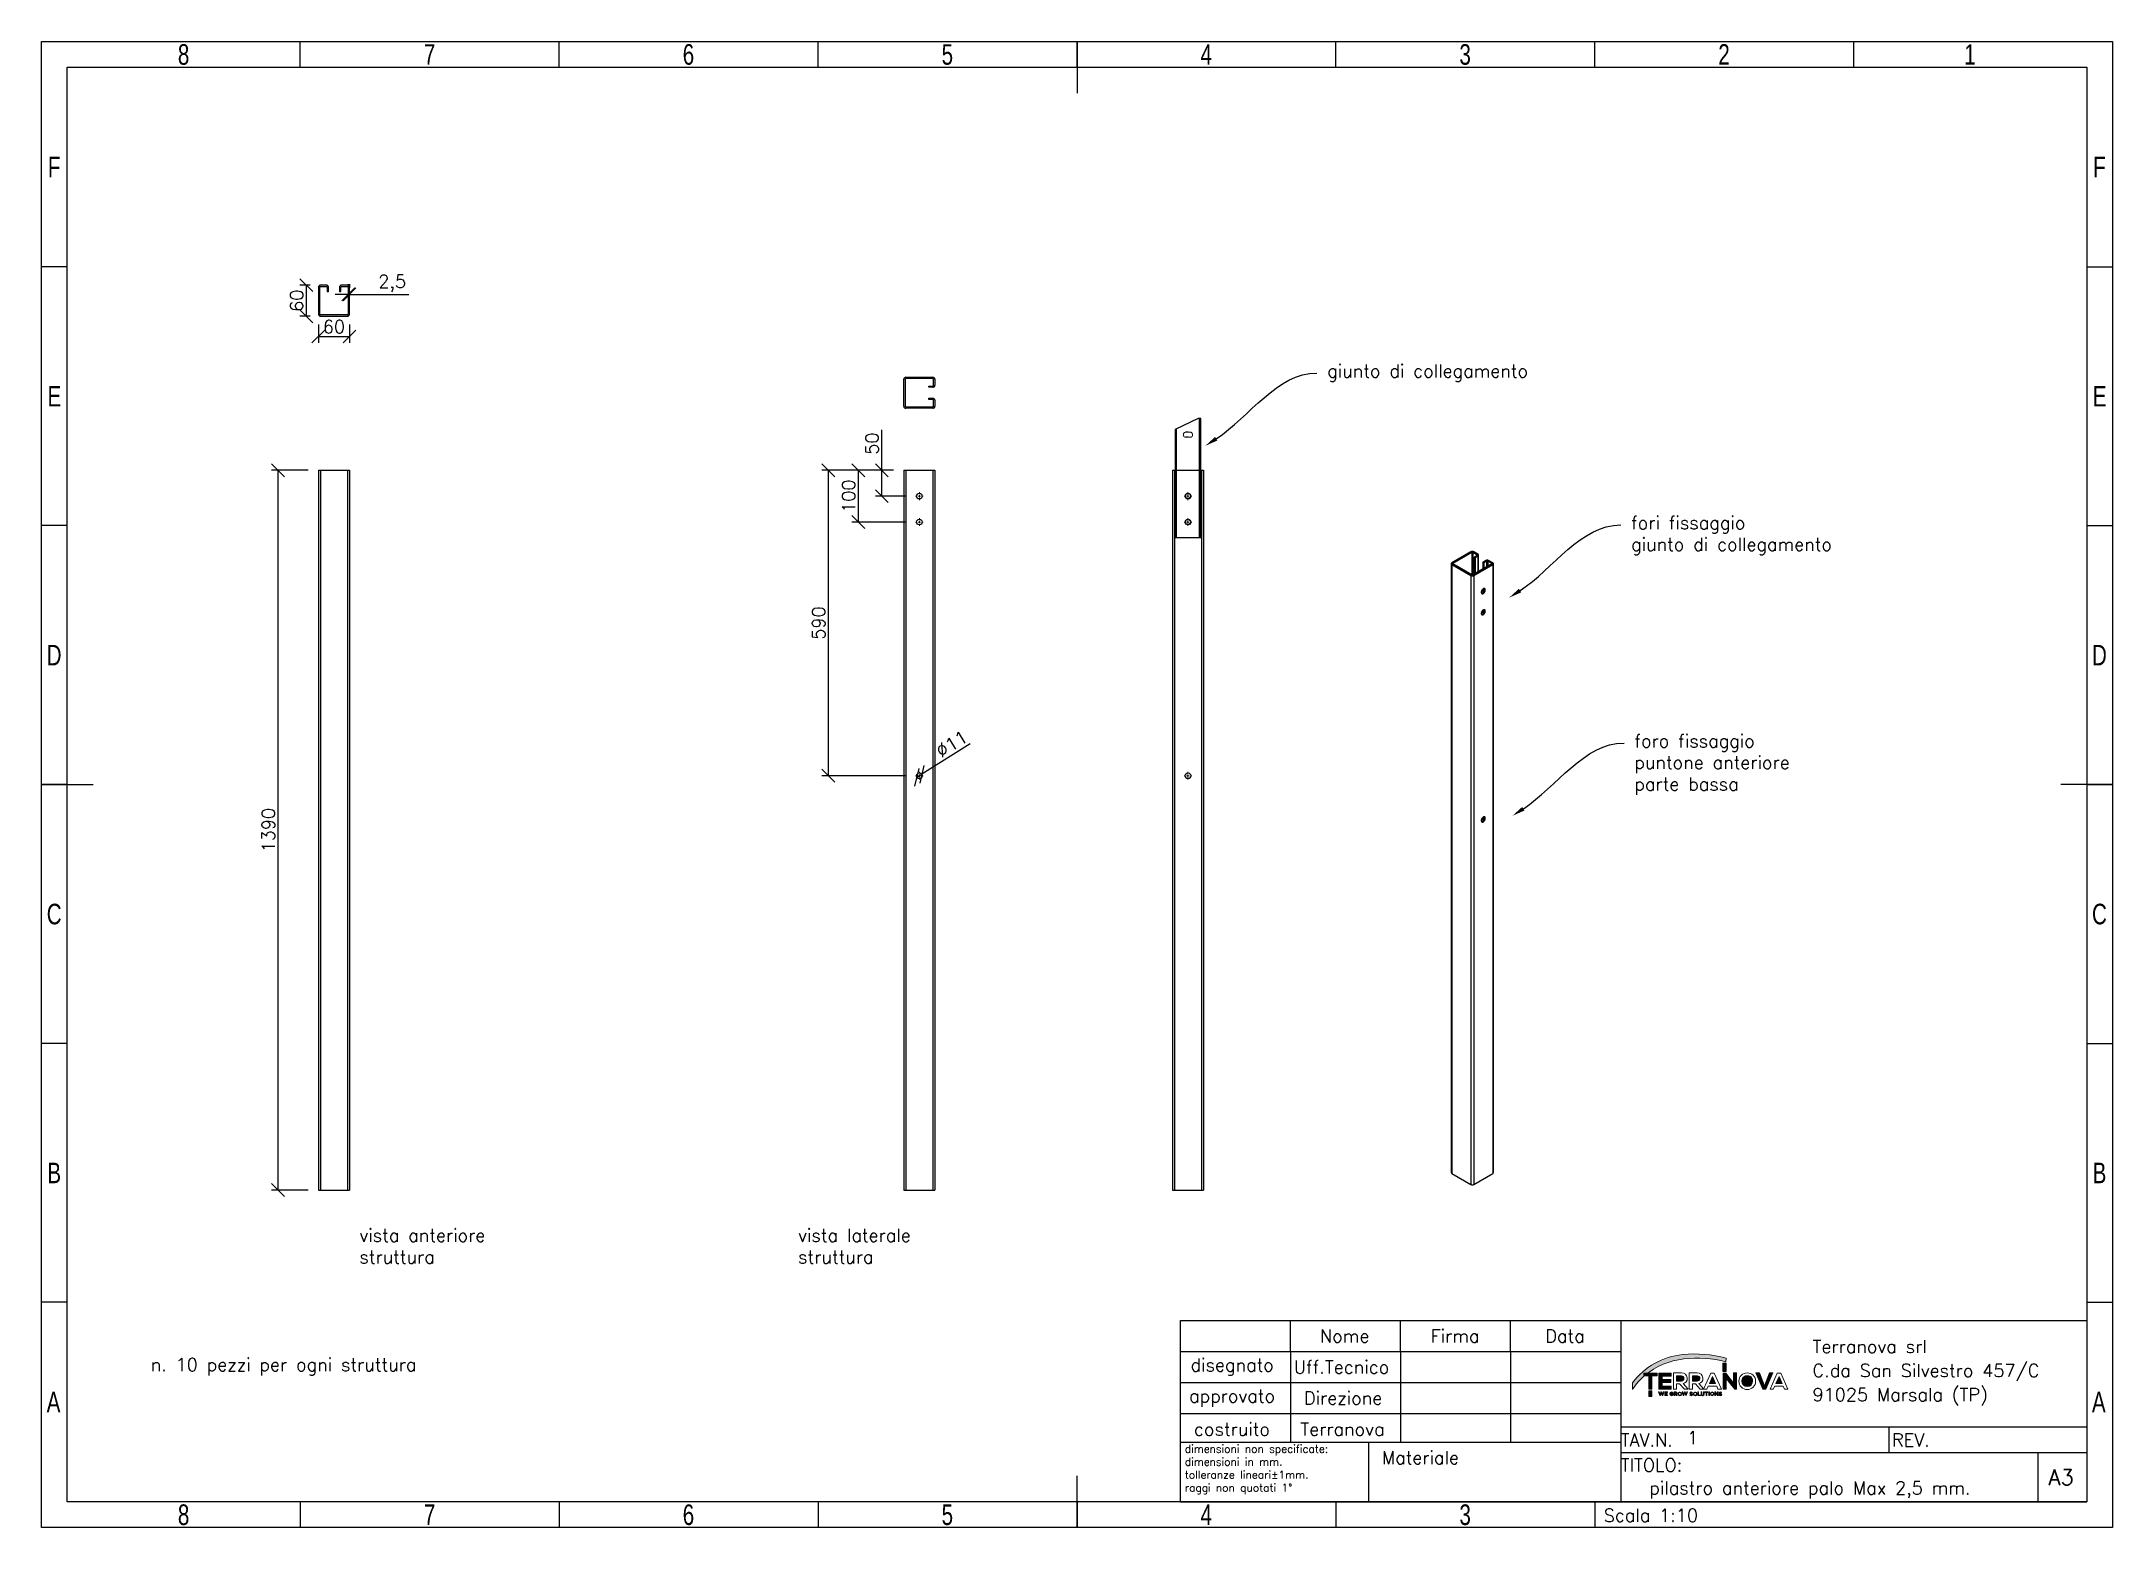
# Model space of a CAD drawing. Header units: millimetres. Extents: x -116399 to 112199, y -90759 to -31335.
# Drawn here: x 18740 to 22740, y -41103 to -38233 of the extents above; entities that cross this region are included whole.
import ezdxf
from ezdxf import colors
from ezdxf.entities.mleader import LeaderData, LeaderLine
from ezdxf.math import Vec2, Vec3

# ---------------------------------------------------------------- set-up
doc = ezdxf.new("R2010")
doc.units = ezdxf.units.MM
doc.linetypes.add('HIDDEN', pattern=[1.905, 1.27, -0.635])
doc.layers.add('Livello 1', color=7, linetype='Continuous', lineweight=0)
doc.styles.add('Annotative', font='simplex.shx', dxfattribs={"height": 2.5})
doc.styles.add('Michele', font='simplex.shx', dxfattribs={"height": 2.5})
doc.styles.add('SLDTEXTSTYLE0', font='TXT', dxfattribs={"width": 0.75})
doc.dimstyles.new('Annotative', dxfattribs={"dimscale": 0, "dimtxt": 2.5, "dimasz": 2.5, "dimexe": 1.25, "dimexo": 2, "dimtad": 1, "dimtxsty": 'Annotative', "dimblk": 'OBLIQUE', "dimcen": 2.5, "dimazin": 3, "dimtfac": 1, "dimtmove": 0, "dimatfit": 3, "dimfxl": 1})

msp = doc.modelspace()

# ---------------------------------------------------------------- texts
at = {"char_height": 25, "attachment_point": 1, "style": 'Annotative'}
for s, insert, width in [('vista anteriore struttura', (19353.606, -40526.158), 301.19236), ('vista laterale struttura', (20200.885, -40526.158), 301.19236), ('n. 10 pezzi per ogni struttura', (18950.579, -40775.756), 1120.89047), ('1', (21917.973, -40917.115), 731.85637), ('pilastro anteriore palo Max 2,5 mm.', (21844.748, -41013.889), 731.85637)]:
    msp.add_mtext(s, dxfattribs=dict(at, insert=insert, width=width))

# ---------------------------------------------------------------- blocks, each defined once
blk = doc.blocks.new('1_10 TERRANOVA oriz A3')
at = {"layer": 'Livello 1'}
h = blk.add_hatch(color=40, dxfattribs=at)
edge = h.paths.add_edge_path()
edge.add_spline(control_points=[(3253.5, -2542.7), (3226.2, -2535.3), (3197.7, -2533), (3169.6, -2536), (3131.2, -2539.8), (3096.2, -2559.4), (3073.1, -2590.2), (3073.1, -2590.2), (3073.1, -2603.3), (3073.1, -2603.3), (3073.1, -2603.3), (3073.7, -2602.3), (3073.7, -2602.3), (3079.9, -2592.4), (3087.6, -2583.6), (3096.5, -2576.2), (3117.9, -2558.2), (3144.3, -2547.1), (3172.1, -2544.4), (3199.3, -2541.3), (3226.8, -2543.1), (3253.3, -2549.8), (3253.3, -2549.8), (3253.5, -2542.7), (3253.5, -2542.7)], knot_values=[0, 0, 0, 0, 1, 1, 1, 2, 2, 2, 3, 3, 3, 4, 4, 4, 5, 5, 5, 6, 6, 6, 7, 7, 7, 8, 8, 8, 8], degree=3, periodic=0)
h = blk.add_hatch(color=74, dxfattribs=at)
h.dxf.hatch_style = 2
h.paths.add_polyline_path([(3247.6, -2552.4), (3253.5, -2552.4), (3253.5, -2568.3), (3247.6, -2568.3)])
h = blk.add_hatch(color=252, dxfattribs=at)
edge = h.paths.add_edge_path()
edge.add_spline(control_points=[(3104.5, -2576.9), (3104.5, -2576.9), (3094.4, -2576.9), (3094.4, -2576.9), (3094.4, -2576.9), (3094.4, -2571.5), (3094.4, -2571.5), (3094.4, -2571.5), (3120.4, -2571.5), (3120.4, -2571.5), (3120.4, -2571.5), (3120.4, -2576.9), (3120.4, -2576.9), (3120.4, -2576.9), (3110.4, -2576.9), (3110.4, -2576.9), (3110.4, -2576.9), (3110.4, -2603), (3110.4, -2603), (3110.4, -2603), (3104.5, -2603), (3104.5, -2603), (3104.5, -2603), (3104.5, -2576.9), (3104.5, -2576.9)], knot_values=[0, 0, 0, 0, 1, 1, 1, 2, 2, 2, 3, 3, 3, 4, 4, 4, 5, 5, 5, 6, 6, 6, 7, 7, 7, 8, 8, 8, 8], degree=3, periodic=0)
h = blk.add_hatch(color=252, dxfattribs=at)
edge = h.paths.add_edge_path()
edge.add_spline(control_points=[(3147.5, -2603), (3147.5, -2603), (3123.9, -2603), (3123.9, -2603), (3123.9, -2603), (3123.9, -2571.5), (3123.9, -2571.5), (3123.9, -2571.5), (3147.5, -2571.5), (3147.5, -2571.5), (3147.5, -2571.5), (3147.5, -2577.3), (3147.5, -2577.3), (3147.5, -2577.3), (3129.9, -2577.3), (3129.9, -2577.3), (3129.9, -2577.3), (3129.9, -2584.3), (3129.9, -2584.3), (3129.9, -2584.3), (3146.9, -2584.3), (3146.9, -2584.3), (3146.9, -2584.3), (3146.9, -2589.9), (3146.9, -2589.9), (3146.9, -2589.9), (3129.9, -2589.9), (3129.9, -2589.9), (3129.9, -2589.9), (3129.9, -2596.9), (3129.9, -2596.9), (3129.9, -2596.9), (3147.5, -2596.9), (3147.5, -2596.9), (3147.5, -2596.9), (3147.5, -2603), (3147.5, -2603)], knot_values=[0, 0, 0, 0, 1, 1, 1, 2, 2, 2, 3, 3, 3, 4, 4, 4, 5, 5, 5, 6, 6, 6, 7, 7, 7, 8, 8, 8, 9, 9, 9, 10, 10, 10, 11, 11, 11, 12, 12, 12, 12], degree=3, periodic=0)
h = blk.add_hatch(color=252, dxfattribs=at)
edge = h.paths.add_edge_path()
edge.add_spline(control_points=[(3158.1, -2577), (3158.1, -2577), (3158.1, -2587.1), (3158.1, -2587.1), (3158.1, -2587.1), (3167.2, -2587.1), (3167.2, -2587.1), (3169.9, -2587.1), (3172.2, -2584.9), (3172.2, -2582.1), (3172.2, -2579.3), (3169.9, -2577), (3167.2, -2577), (3167.2, -2577), (3158.1, -2577), (3158.1, -2577)], knot_values=[0, 0, 0, 0, 1, 1, 1, 2, 2, 2, 3, 3, 3, 4, 4, 4, 5, 5, 5, 5], degree=3, periodic=0)
edge = h.paths.add_edge_path(flags=0)
h = blk.add_hatch(color=252, dxfattribs=at)
edge = h.paths.add_edge_path()
edge.add_spline(control_points=[(3188.5, -2577), (3188.5, -2577), (3188.5, -2587.1), (3188.5, -2587.1), (3188.5, -2587.1), (3197.5, -2587.1), (3197.5, -2587.1), (3200.2, -2587.4), (3202.6, -2585.5), (3202.9, -2582.8), (3203, -2582.5), (3203, -2582.3), (3203, -2582.1), (3203, -2579.3), (3200.8, -2577.1), (3198.1, -2577), (3197.9, -2577), (3197.7, -2577), (3197.5, -2577), (3197.5, -2577), (3188.5, -2577), (3188.5, -2577)], knot_values=[0, 0, 0, 0, 1, 1, 1, 2, 2, 2, 3, 3, 3, 4, 4, 4, 5, 5, 5, 6, 6, 6, 7, 7, 7, 7], degree=3, periodic=0)
edge = h.paths.add_edge_path(flags=0)
h = blk.add_hatch(color=252, dxfattribs=at)
edge = h.paths.add_edge_path()
edge.add_spline(control_points=[(3227.2, -2578.1), (3227.2, -2578.1), (3221.3, -2591.5), (3221.3, -2591.5), (3221.3, -2591.5), (3233, -2591.5), (3233, -2591.5), (3233, -2591.5), (3227.2, -2578.1), (3227.2, -2578.1)], knot_values=[0, 0, 0, 0, 1, 1, 1, 2, 2, 2, 3, 3, 3, 3], degree=3, periodic=0)
edge = h.paths.add_edge_path(flags=0)
h = blk.add_hatch(color=252, dxfattribs=at)
edge = h.paths.add_edge_path()
edge.add_spline(control_points=[(3267.8, -2571.3), (3267.8, -2571.3), (3273.8, -2571.3), (3273.8, -2571.3), (3273.8, -2571.3), (3273.8, -2603), (3273.8, -2603), (3273.8, -2603), (3270.3, -2603), (3270.3, -2603), (3270.3, -2603), (3253.7, -2581.9), (3253.7, -2581.9), (3253.7, -2581.9), (3253.7, -2603), (3253.7, -2603), (3253.7, -2603), (3247.8, -2603), (3247.8, -2603), (3247.8, -2603), (3247.8, -2571.5), (3247.8, -2571.5), (3247.8, -2571.5), (3253.4, -2571.5), (3253.4, -2571.5), (3253.4, -2571.5), (3268, -2591), (3268, -2591), (3268, -2591), (3267.8, -2571.3), (3267.8, -2571.3)], knot_values=[0, 0, 0, 0, 1, 1, 1, 2, 2, 2, 3, 3, 3, 4, 4, 4, 5, 5, 5, 6, 6, 6, 7, 7, 7, 8, 8, 8, 9, 9, 9, 10, 10, 10, 10], degree=3, periodic=0)
h = blk.add_hatch(color=252, dxfattribs=at)
edge = h.paths.add_edge_path()
edge.add_spline(control_points=[(3284.1, -2587.4), (3284.1, -2593.1), (3288.8, -2597.7), (3294.5, -2597.7), (3300.2, -2597.7), (3304.8, -2593.1), (3304.8, -2587.4), (3305.3, -2581.7), (3301, -2576.7), (3295.3, -2576.2), (3289.6, -2575.7), (3284.6, -2580), (3284.1, -2585.7), (3284.1, -2586.3), (3284.1, -2586.8), (3284.1, -2587.4)], knot_values=[0, 0, 0, 0, 1, 1, 1, 2, 2, 2, 3, 3, 3, 4, 4, 4, 5, 5, 5, 5], degree=3, periodic=0)
edge = h.paths.add_edge_path(flags=0)
h = blk.add_hatch(color=252, dxfattribs=at)
edge = h.paths.add_edge_path()
edge.add_spline(control_points=[(3330.6, -2603), (3330.6, -2603), (3324.5, -2603), (3324.5, -2603), (3324.5, -2603), (3311.3, -2571.3), (3311.3, -2571.3), (3311.3, -2571.3), (3318, -2571.3), (3318, -2571.3), (3318, -2571.3), (3327.5, -2596), (3327.5, -2596), (3327.5, -2596), (3337.1, -2571.3), (3337.1, -2571.3), (3337.1, -2571.3), (3343.7, -2571.3), (3343.7, -2571.3), (3343.7, -2571.3), (3330.6, -2603), (3330.6, -2603)], knot_values=[0, 0, 0, 0, 1, 1, 1, 2, 2, 2, 3, 3, 3, 4, 4, 4, 5, 5, 5, 6, 6, 6, 7, 7, 7, 7], degree=3, periodic=0)
h = blk.add_hatch(color=252, dxfattribs=at)
edge = h.paths.add_edge_path()
edge.add_spline(control_points=[(3355.8, -2578.1), (3355.8, -2578.1), (3349.9, -2591.5), (3349.9, -2591.5), (3349.9, -2591.5), (3361.6, -2591.5), (3361.6, -2591.5), (3361.6, -2591.5), (3355.8, -2578.1), (3355.8, -2578.1)], knot_values=[0, 0, 0, 0, 1, 1, 1, 2, 2, 2, 3, 3, 3, 3], degree=3, periodic=0)
edge = h.paths.add_edge_path(flags=0)
h = blk.add_hatch(color=94, dxfattribs=at)
h.dxf.hatch_style = 2
h.paths.add_polyline_path([(3104.5, -2606.2), (3110.4, -2606.2), (3110.4, -2617.1), (3104.5, -2617.1)])
h = blk.add_hatch(color=74, dxfattribs=at)
h.dxf.hatch_style = 2
h.paths.add_polyline_path([(3104.5, -2606.2), (3110.4, -2606.2), (3110.4, -2617.1), (3104.5, -2617.1)])
at = {"color": 7, "linetype": 'Continuous'}
for p, q in [((0, -2870), (0, 0)), ((0, 0), (4000, 0)), ((500, -50), (500, 0)), ((1000, -50), (1000, 0)), ((1500, -50), (1500, 0)), ((2000, 0), (2000, -100)), ((2000, -50), (2000, 0)), ((2500, -50), (2500, 0)), ((3000, -50), (3000, 0)), ((3500, -50), (3500, 0)), ((4000, 0), (4000, -2870)), ((50, -2820), (50, -50)), ((50, -50), (3950, -50)), ((3950, -50), (3950, -2820)), ((50, -435), (0, -435)), ((3950, -435), (4000, -435)), ((50, -935), (0, -935)), ((3950, -935), (4000, -935)), ((0, -1435), (100, -1435)), ((50, -1435), (0, -1435)), ((4000, -1435), (3900, -1435)), ((3950, -1435), (4000, -1435)), ((50, -1935), (0, -1935)), ((3950, -1935), (4000, -1935)), ((50, -2435), (0, -2435)), ((3950, -2435), (4000, -2435)), ((2000, -2870), (2000, -2770)), ((3950, -2820), (50, -2820)), ((500, -2820), (500, -2870)), ((1000, -2820), (1000, -2870)), ((1500, -2820), (1500, -2870)), ((2000, -2820), (2000, -2870)), ((2500, -2820), (2500, -2870)), ((3000, -2820), (3000, -2870)), ((4000, -2870), (0, -2870))]:
    blk.add_line(p, q, dxfattribs=at)
for p, q in [((2200, -2820), (2200, -2470)), ((2200, -2470), (3950, -2470)), ((2412.5, -2530), (2412.5, -2470)), ((2625, -2530), (2625, -2470)), ((2837.5, -2530), (2837.5, -2470)), ((3050, -2470), (3050, -2820)), ((3950, -2470), (3950, -2820)), ((2200, -2530), (3050, -2530)), ((2412.5, -2530), (2412.5, -2705)), ((2625, -2530), (2625, -2705)), ((2837.5, -2530), (2837.5, -2705)), ((2200, -2590), (3050, -2590)), ((2200, -2650), (3050, -2650)), ((3950, -2675.8), (3050, -2675.8)), ((3568.3, -2725.8), (3568.3, -2675.8)), ((2200, -2705), (3050, -2705)), ((2562.8, -2705), (2562.8, -2820)), ((3950, -2725.8), (3050, -2725.8)), ((3855.8, -2725.8), (3855.8, -2820)), ((2200, -2820), (3950, -2820))]:
    blk.add_line(p, q)
at = {"layer": 'Livello 1'}
for points in [[(3247.6, -2552.4), (3253.5, -2552.4), (3253.5, -2568.3), (3247.6, -2568.3)], [(3104.5, -2606.2), (3110.4, -2606.2), (3110.4, -2617.1), (3104.5, -2617.1)], [(3104.5, -2606.2), (3110.4, -2606.2), (3110.4, -2617.1), (3104.5, -2617.1)]]:
    blk.add_lwpolyline(points, close=True, dxfattribs=at)
for points, knots in [([(3253.5, -2542.7), (3226.2, -2535.3), (3197.7, -2533), (3169.6, -2536), (3131.2, -2539.8), (3096.2, -2559.4), (3073.1, -2590.2), (3073.1, -2590.2), (3073.1, -2603.3), (3073.1, -2603.3), (3073.1, -2603.3), (3073.7, -2602.3), (3073.7, -2602.3), (3079.9, -2592.4), (3087.6, -2583.6), (3096.5, -2576.2), (3117.9, -2558.2), (3144.3, -2547.1), (3172.1, -2544.4), (3199.3, -2541.3), (3226.8, -2543.1), (3253.3, -2549.8), (3253.3, -2549.8), (3253.5, -2542.7), (3253.5, -2542.7)], [0, 0, 0, 0, 1, 1, 1, 2, 2, 2, 3, 3, 3, 4, 4, 4, 5, 5, 5, 6, 6, 6, 7, 7, 7, 8, 8, 8, 8]), ([(3104.5, -2576.9), (3104.5, -2576.9), (3094.4, -2576.9), (3094.4, -2576.9), (3094.4, -2576.9), (3094.4, -2571.5), (3094.4, -2571.5), (3094.4, -2571.5), (3120.4, -2571.5), (3120.4, -2571.5), (3120.4, -2571.5), (3120.4, -2576.9), (3120.4, -2576.9), (3120.4, -2576.9), (3110.4, -2576.9), (3110.4, -2576.9), (3110.4, -2576.9), (3110.4, -2603), (3110.4, -2603), (3110.4, -2603), (3104.5, -2603), (3104.5, -2603), (3104.5, -2603), (3104.5, -2576.9), (3104.5, -2576.9)], [0, 0, 0, 0, 1, 1, 1, 2, 2, 2, 3, 3, 3, 4, 4, 4, 5, 5, 5, 6, 6, 6, 7, 7, 7, 8, 8, 8, 8]), ([(3147.5, -2603), (3147.5, -2603), (3123.9, -2603), (3123.9, -2603), (3123.9, -2603), (3123.9, -2571.5), (3123.9, -2571.5), (3123.9, -2571.5), (3147.5, -2571.5), (3147.5, -2571.5), (3147.5, -2571.5), (3147.5, -2577.3), (3147.5, -2577.3), (3147.5, -2577.3), (3129.9, -2577.3), (3129.9, -2577.3), (3129.9, -2577.3), (3129.9, -2584.3), (3129.9, -2584.3), (3129.9, -2584.3), (3146.9, -2584.3), (3146.9, -2584.3), (3146.9, -2584.3), (3146.9, -2589.9), (3146.9, -2589.9), (3146.9, -2589.9), (3129.9, -2589.9), (3129.9, -2589.9), (3129.9, -2589.9), (3129.9, -2596.9), (3129.9, -2596.9), (3129.9, -2596.9), (3147.5, -2596.9), (3147.5, -2596.9), (3147.5, -2596.9), (3147.5, -2603), (3147.5, -2603)], [0, 0, 0, 0, 1, 1, 1, 2, 2, 2, 3, 3, 3, 4, 4, 4, 5, 5, 5, 6, 6, 6, 7, 7, 7, 8, 8, 8, 9, 9, 9, 10, 10, 10, 11, 11, 11, 12, 12, 12, 12]), ([(3180.1, -2603), (3180.1, -2603), (3173, -2603), (3173, -2603), (3173, -2603), (3163.8, -2592.4), (3163.8, -2592.4), (3163.8, -2592.4), (3158.1, -2592.4), (3158.1, -2592.4), (3158.1, -2592.4), (3158.1, -2603), (3158.1, -2603), (3158.1, -2603), (3152.2, -2603), (3152.2, -2603), (3152.2, -2603), (3152.2, -2571.3), (3152.2, -2571.3), (3152.2, -2571.3), (3167.2, -2571.3), (3167.2, -2571.3), (3173, -2570.9), (3178.1, -2575.2), (3178.5, -2581.1), (3178.5, -2581.3), (3178.5, -2581.6), (3178.5, -2581.9), (3178.9, -2586.7), (3175.4, -2591.1), (3170.5, -2591.8), (3170.5, -2591.8), (3180.1, -2602.6), (3180.1, -2602.6), (3180.1, -2602.6), (3180.1, -2603), (3180.1, -2603)], [0, 0, 0, 0, 1, 1, 1, 2, 2, 2, 3, 3, 3, 4, 4, 4, 5, 5, 5, 6, 6, 6, 7, 7, 7, 8, 8, 8, 9, 9, 9, 10, 10, 10, 11, 11, 11, 12, 12, 12, 12]), ([(3158.1, -2577), (3158.1, -2577), (3158.1, -2587.1), (3158.1, -2587.1), (3158.1, -2587.1), (3167.2, -2587.1), (3167.2, -2587.1), (3169.9, -2587.1), (3172.2, -2584.9), (3172.2, -2582.1), (3172.2, -2579.3), (3169.9, -2577), (3167.2, -2577), (3167.2, -2577), (3158.1, -2577), (3158.1, -2577)], [0, 0, 0, 0, 1, 1, 1, 2, 2, 2, 3, 3, 3, 4, 4, 4, 5, 5, 5, 5]), ([(3210.5, -2603), (3210.5, -2603), (3203.4, -2603), (3203.4, -2603), (3203.4, -2603), (3194.3, -2592.4), (3194.3, -2592.4), (3194.3, -2592.4), (3188.5, -2592.4), (3188.5, -2592.4), (3188.5, -2592.4), (3188.5, -2603), (3188.5, -2603), (3188.5, -2603), (3182.5, -2603), (3182.5, -2603), (3182.5, -2603), (3182.5, -2571.3), (3182.5, -2571.3), (3182.5, -2571.3), (3197.5, -2571.3), (3197.5, -2571.3), (3203.3, -2570.9), (3208.4, -2575.2), (3208.8, -2581.1), (3208.8, -2581.3), (3208.8, -2581.6), (3208.8, -2581.9), (3209.2, -2586.7), (3205.7, -2591.1), (3200.8, -2591.8), (3200.8, -2591.8), (3210.4, -2602.6), (3210.4, -2602.6), (3210.4, -2602.6), (3210.5, -2603), (3210.5, -2603)], [0, 0, 0, 0, 1, 1, 1, 2, 2, 2, 3, 3, 3, 4, 4, 4, 5, 5, 5, 6, 6, 6, 7, 7, 7, 8, 8, 8, 9, 9, 9, 10, 10, 10, 11, 11, 11, 12, 12, 12, 12]), ([(3188.5, -2577), (3188.5, -2577), (3188.5, -2587.1), (3188.5, -2587.1), (3188.5, -2587.1), (3197.5, -2587.1), (3197.5, -2587.1), (3200.2, -2587.4), (3202.6, -2585.5), (3202.9, -2582.8), (3203, -2582.5), (3203, -2582.3), (3203, -2582.1), (3203, -2579.3), (3200.8, -2577.1), (3198.1, -2577), (3197.9, -2577), (3197.7, -2577), (3197.5, -2577), (3197.5, -2577), (3188.5, -2577), (3188.5, -2577)], [0, 0, 0, 0, 1, 1, 1, 2, 2, 2, 3, 3, 3, 4, 4, 4, 5, 5, 5, 6, 6, 6, 7, 7, 7, 7]), ([(3235.4, -2597), (3235.4, -2597), (3218.8, -2597), (3218.8, -2597), (3218.8, -2597), (3216.1, -2603), (3216.1, -2603), (3216.1, -2603), (3209.7, -2603), (3209.7, -2603), (3209.7, -2603), (3223.8, -2571.5), (3223.8, -2571.5), (3223.8, -2571.5), (3230.3, -2571.5), (3230.3, -2571.5), (3230.3, -2571.5), (3244.4, -2603), (3244.4, -2603), (3244.4, -2603), (3237.9, -2603), (3237.9, -2603), (3237.9, -2603), (3235.4, -2597), (3235.4, -2597)], [0, 0, 0, 0, 1, 1, 1, 2, 2, 2, 3, 3, 3, 4, 4, 4, 5, 5, 5, 6, 6, 6, 7, 7, 7, 8, 8, 8, 8]), ([(3227.2, -2578.1), (3227.2, -2578.1), (3221.3, -2591.5), (3221.3, -2591.5), (3221.3, -2591.5), (3233, -2591.5), (3233, -2591.5), (3233, -2591.5), (3227.2, -2578.1), (3227.2, -2578.1)], [0, 0, 0, 0, 1, 1, 1, 2, 2, 2, 3, 3, 3, 3]), ([(3267.8, -2571.3), (3267.8, -2571.3), (3273.8, -2571.3), (3273.8, -2571.3), (3273.8, -2571.3), (3273.8, -2603), (3273.8, -2603), (3273.8, -2603), (3270.3, -2603), (3270.3, -2603), (3270.3, -2603), (3253.7, -2581.9), (3253.7, -2581.9), (3253.7, -2581.9), (3253.7, -2603), (3253.7, -2603), (3253.7, -2603), (3247.8, -2603), (3247.8, -2603), (3247.8, -2603), (3247.8, -2571.5), (3247.8, -2571.5), (3247.8, -2571.5), (3253.4, -2571.5), (3253.4, -2571.5), (3253.4, -2571.5), (3268, -2591), (3268, -2591), (3268, -2591), (3267.8, -2571.3), (3267.8, -2571.3)], [0, 0, 0, 0, 1, 1, 1, 2, 2, 2, 3, 3, 3, 4, 4, 4, 5, 5, 5, 6, 6, 6, 7, 7, 7, 8, 8, 8, 9, 9, 9, 10, 10, 10, 10]), ([(3310.7, -2587.4), (3310.7, -2596.3), (3303.4, -2603.6), (3294.5, -2603.6), (3285.6, -2603.6), (3278.3, -2596.4), (3278.3, -2587.4), (3278.3, -2587.4), (3278.3, -2587.4), (3278.3, -2587.4), (3278.3, -2578.5), (3285.5, -2571.2), (3294.5, -2571.2), (3303.4, -2571.2), (3310.7, -2578.4), (3310.7, -2587.4), (3310.7, -2587.4), (3310.7, -2587.4), (3310.7, -2587.4)], [0, 0, 0, 0, 1, 1, 1, 2, 2, 2, 3, 3, 3, 4, 4, 4, 5, 5, 5, 6, 6, 6, 6]), ([(3284.1, -2587.4), (3284.1, -2593.1), (3288.8, -2597.7), (3294.5, -2597.7), (3300.2, -2597.7), (3304.8, -2593.1), (3304.8, -2587.4), (3305.3, -2581.7), (3301, -2576.7), (3295.3, -2576.2), (3289.6, -2575.7), (3284.6, -2580), (3284.1, -2585.7), (3284.1, -2586.3), (3284.1, -2586.8), (3284.1, -2587.4)], [0, 0, 0, 0, 1, 1, 1, 2, 2, 2, 3, 3, 3, 4, 4, 4, 5, 5, 5, 5]), ([(3330.6, -2603), (3330.6, -2603), (3324.5, -2603), (3324.5, -2603), (3324.5, -2603), (3311.3, -2571.3), (3311.3, -2571.3), (3311.3, -2571.3), (3318, -2571.3), (3318, -2571.3), (3318, -2571.3), (3327.5, -2596), (3327.5, -2596), (3327.5, -2596), (3337.1, -2571.3), (3337.1, -2571.3), (3337.1, -2571.3), (3343.7, -2571.3), (3343.7, -2571.3), (3343.7, -2571.3), (3330.6, -2603), (3330.6, -2603)], [0, 0, 0, 0, 1, 1, 1, 2, 2, 2, 3, 3, 3, 4, 4, 4, 5, 5, 5, 6, 6, 6, 7, 7, 7, 7]), ([(3364, -2597), (3364, -2597), (3347.6, -2597), (3347.6, -2597), (3347.6, -2597), (3344.7, -2603), (3344.7, -2603), (3344.7, -2603), (3338.4, -2603), (3338.4, -2603), (3338.4, -2603), (3352.5, -2571.5), (3352.5, -2571.5), (3352.5, -2571.5), (3359, -2571.5), (3359, -2571.5), (3359, -2571.5), (3373.1, -2603), (3373.1, -2603), (3373.1, -2603), (3366.6, -2603), (3366.6, -2603), (3366.6, -2603), (3364, -2597), (3364, -2597)], [0, 0, 0, 0, 1, 1, 1, 2, 2, 2, 3, 3, 3, 4, 4, 4, 5, 5, 5, 6, 6, 6, 7, 7, 7, 8, 8, 8, 8]), ([(3355.8, -2578.1), (3355.8, -2578.1), (3349.9, -2591.5), (3349.9, -2591.5), (3349.9, -2591.5), (3361.6, -2591.5), (3361.6, -2591.5), (3361.6, -2591.5), (3355.8, -2578.1), (3355.8, -2578.1)], [0, 0, 0, 0, 1, 1, 1, 2, 2, 2, 3, 3, 3, 3]), ([(3123, -2608.1), (3123, -2608.1), (3124.4, -2608.1), (3124.4, -2608.1), (3124.4, -2608.1), (3126.1, -2613.4), (3126.1, -2613.4), (3126.1, -2613.4), (3127.8, -2608.1), (3127.8, -2608.1), (3127.8, -2608.1), (3128.9, -2608.1), (3128.9, -2608.1), (3128.9, -2608.1), (3130.6, -2613.4), (3130.6, -2613.4), (3130.6, -2613.4), (3132.3, -2608.1), (3132.3, -2608.1), (3132.3, -2608.1), (3133.6, -2608.1), (3133.6, -2608.1), (3133.6, -2608.1), (3131.2, -2615.1), (3131.2, -2615.1), (3131.2, -2615.1), (3130.1, -2615.1), (3130.1, -2615.1), (3130.1, -2615.1), (3128.4, -2610), (3128.4, -2610), (3128.4, -2610), (3126.6, -2615.1), (3126.6, -2615.1), (3126.6, -2615.1), (3125.5, -2615.1), (3125.5, -2615.1), (3125.5, -2615.1), (3123, -2608.1), (3123, -2608.1)], [0, 0, 0, 0, 1, 1, 1, 2, 2, 2, 3, 3, 3, 4, 4, 4, 5, 5, 5, 6, 6, 6, 7, 7, 7, 8, 8, 8, 9, 9, 9, 10, 10, 10, 11, 11, 11, 12, 12, 12, 13, 13, 13, 13]), ([(3135.1, -2608.1), (3135.1, -2608.1), (3140.3, -2608.1), (3140.3, -2608.1), (3140.3, -2608.1), (3140.3, -2609.2), (3140.3, -2609.2), (3140.3, -2609.2), (3136.3, -2609.2), (3136.3, -2609.2), (3136.3, -2609.2), (3136.3, -2611.1), (3136.3, -2611.1), (3136.3, -2611.1), (3139.8, -2611.1), (3139.8, -2611.1), (3139.8, -2611.1), (3139.8, -2612.2), (3139.8, -2612.2), (3139.8, -2612.2), (3136.3, -2612.2), (3136.3, -2612.2), (3136.3, -2612.2), (3136.3, -2614.1), (3136.3, -2614.1), (3136.3, -2614.1), (3140.4, -2614.1), (3140.4, -2614.1), (3140.4, -2614.1), (3140.4, -2615.2), (3140.4, -2615.2), (3140.4, -2615.2), (3135.1, -2615.2), (3135.1, -2615.2), (3135.1, -2615.2), (3135.1, -2608.1), (3135.1, -2608.1)], [0, 0, 0, 0, 1, 1, 1, 2, 2, 2, 3, 3, 3, 4, 4, 4, 5, 5, 5, 6, 6, 6, 7, 7, 7, 8, 8, 8, 9, 9, 9, 10, 10, 10, 11, 11, 11, 12, 12, 12, 12]), ([(3144.8, -2611.7), (3144.8, -2611.7), (3144.8, -2611.7), (3144.8, -2611.7), (3144.8, -2609.7), (3146.4, -2608.1), (3148.4, -2608.1), (3149.3, -2608.1), (3150.3, -2608.4), (3151.1, -2609.1), (3151.1, -2609.1), (3150.3, -2610), (3150.3, -2610), (3149.7, -2609.5), (3149, -2609.3), (3148.3, -2609.3), (3147, -2609.3), (3145.9, -2610.5), (3146, -2611.8), (3146, -2611.8), (3146, -2611.8), (3146, -2611.8), (3145.9, -2613.1), (3146.9, -2614.3), (3148.2, -2614.4), (3148.3, -2614.4), (3148.3, -2614.4), (3148.4, -2614.4), (3149, -2614.4), (3149.6, -2614.2), (3150.1, -2613.8), (3150.1, -2613.8), (3150.1, -2612.5), (3150.1, -2612.5), (3150.1, -2612.5), (3148.3, -2612.5), (3148.3, -2612.5), (3148.3, -2612.5), (3148.3, -2611.4), (3148.3, -2611.4), (3148.3, -2611.4), (3151.4, -2611.4), (3151.4, -2611.4), (3151.4, -2611.4), (3151.4, -2614.4), (3151.4, -2614.4), (3150.5, -2615.1), (3149.5, -2615.5), (3148.4, -2615.5), (3146.4, -2615.5), (3144.8, -2614), (3144.8, -2612), (3144.8, -2611.9), (3144.8, -2611.8), (3144.8, -2611.7)], [0, 0, 0, 0, 1, 1, 1, 2, 2, 2, 3, 3, 3, 4, 4, 4, 5, 5, 5, 6, 6, 6, 7, 7, 7, 8, 8, 8, 9, 9, 9, 10, 10, 10, 11, 11, 11, 12, 12, 12, 13, 13, 13, 14, 14, 14, 15, 15, 15, 16, 16, 16, 17, 17, 17, 18, 18, 18, 18]), ([(3153.3, -2608.1), (3153.3, -2608.1), (3156.4, -2608.1), (3156.4, -2608.1), (3157.2, -2608), (3157.9, -2608.3), (3158.5, -2608.8), (3158.9, -2609.2), (3159.1, -2609.8), (3159.1, -2610.3), (3159.1, -2610.3), (3159.1, -2610.3), (3159.1, -2610.3), (3159.1, -2611.4), (3158.4, -2612.3), (3157.4, -2612.5), (3157.4, -2612.5), (3159.3, -2615.2), (3159.3, -2615.2), (3159.3, -2615.2), (3157.8, -2615.2), (3157.8, -2615.2), (3157.8, -2615.2), (3156, -2612.7), (3156, -2612.7), (3156, -2612.7), (3154.4, -2612.7), (3154.4, -2612.7), (3154.4, -2612.7), (3154.4, -2615.2), (3154.4, -2615.2), (3154.4, -2615.2), (3153.2, -2615.2), (3153.2, -2615.2), (3153.2, -2615.2), (3153.3, -2608.1), (3153.3, -2608.1)], [0, 0, 0, 0, 1, 1, 1, 2, 2, 2, 3, 3, 3, 4, 4, 4, 5, 5, 5, 6, 6, 6, 7, 7, 7, 8, 8, 8, 9, 9, 9, 10, 10, 10, 11, 11, 11, 12, 12, 12, 12]), ([(3156.3, -2611.6), (3157.2, -2611.6), (3157.8, -2611.1), (3157.8, -2610.4), (3157.8, -2610.4), (3157.8, -2610.4), (3157.8, -2610.4), (3157.8, -2609.7), (3157.2, -2609.3), (3156.3, -2609.3), (3156.3, -2609.3), (3154.5, -2609.3), (3154.5, -2609.3), (3154.5, -2609.3), (3154.5, -2611.6), (3154.5, -2611.6), (3154.5, -2611.6), (3156.3, -2611.6), (3156.3, -2611.6)], [0, 0, 0, 0, 1, 1, 1, 2, 2, 2, 3, 3, 3, 4, 4, 4, 5, 5, 5, 6, 6, 6, 6]), ([(3160.4, -2611.7), (3160.4, -2611.7), (3160.4, -2611.7), (3160.4, -2611.7), (3160.6, -2609.6), (3162.4, -2608.1), (3164.5, -2608.3), (3166.3, -2608.5), (3167.7, -2609.9), (3167.9, -2611.7), (3167.9, -2611.7), (3167.9, -2611.7), (3167.9, -2611.7), (3168, -2613.6), (3166.5, -2615.3), (3164.5, -2615.4), (3164.4, -2615.4), (3164.3, -2615.4), (3164.1, -2615.4), (3162.2, -2615.5), (3160.5, -2614), (3160.4, -2612), (3160.4, -2611.9), (3160.4, -2611.8), (3160.4, -2611.7)], [0, 0, 0, 0, 1, 1, 1, 2, 2, 2, 3, 3, 3, 4, 4, 4, 5, 5, 5, 6, 6, 6, 7, 7, 7, 8, 8, 8, 8]), ([(3166.6, -2611.7), (3166.6, -2611.7), (3166.6, -2611.7), (3166.6, -2611.7), (3166.6, -2610.3), (3165.6, -2609.2), (3164.2, -2609.1), (3164.2, -2609.1), (3164.2, -2609.1), (3164.1, -2609.1), (3162.8, -2609.1), (3161.7, -2610.2), (3161.7, -2611.5), (3161.7, -2611.6), (3161.7, -2611.6), (3161.7, -2611.7), (3161.7, -2611.7), (3161.7, -2611.7), (3161.7, -2611.7), (3161.7, -2613), (3162.7, -2614.2), (3164.1, -2614.2), (3164.1, -2614.2), (3164.1, -2614.2), (3164.2, -2614.2), (3165.5, -2614.2), (3166.6, -2613.1), (3166.6, -2611.8), (3166.6, -2611.8), (3166.6, -2611.7), (3166.6, -2611.7)], [0, 0, 0, 0, 1, 1, 1, 2, 2, 2, 3, 3, 3, 4, 4, 4, 5, 5, 5, 6, 6, 6, 7, 7, 7, 8, 8, 8, 9, 9, 9, 10, 10, 10, 10]), ([(3168.6, -2608.1), (3168.6, -2608.1), (3169.9, -2608.1), (3169.9, -2608.1), (3169.9, -2608.1), (3171.6, -2613.4), (3171.6, -2613.4), (3171.6, -2613.4), (3173.4, -2608.1), (3173.4, -2608.1), (3173.4, -2608.1), (3174.4, -2608.1), (3174.4, -2608.1), (3174.4, -2608.1), (3176.2, -2613.4), (3176.2, -2613.4), (3176.2, -2613.4), (3177.9, -2608.1), (3177.9, -2608.1), (3177.9, -2608.1), (3179.2, -2608.1), (3179.2, -2608.1), (3179.2, -2608.1), (3176.7, -2615.1), (3176.7, -2615.1), (3176.7, -2615.1), (3175.6, -2615.1), (3175.6, -2615.1), (3175.6, -2615.1), (3173.9, -2610), (3173.9, -2610), (3173.9, -2610), (3172.1, -2615.1), (3172.1, -2615.1), (3172.1, -2615.1), (3171, -2615.1), (3171, -2615.1), (3171, -2615.1), (3168.6, -2608.1), (3168.6, -2608.1)], [0, 0, 0, 0, 1, 1, 1, 2, 2, 2, 3, 3, 3, 4, 4, 4, 5, 5, 5, 6, 6, 6, 7, 7, 7, 8, 8, 8, 9, 9, 9, 10, 10, 10, 11, 11, 11, 12, 12, 12, 13, 13, 13, 13]), ([(3183.3, -2614.2), (3183.3, -2614.2), (3184.1, -2613.3), (3184.1, -2613.3), (3184.7, -2613.9), (3185.4, -2614.2), (3186.3, -2614.2), (3187.1, -2614.2), (3187.5, -2613.9), (3187.5, -2613.3), (3187.5, -2613.3), (3187.5, -2613.3), (3187.5, -2613.3), (3187.5, -2612.8), (3187.3, -2612.5), (3186, -2612.2), (3184.7, -2611.9), (3183.6, -2611.4), (3183.6, -2610), (3183.6, -2610), (3183.6, -2610), (3183.6, -2610), (3183.6, -2608.8), (3184.6, -2607.9), (3185.8, -2608), (3185.9, -2608), (3185.9, -2608), (3186, -2608), (3186.9, -2607.9), (3187.9, -2608.3), (3188.6, -2608.9), (3188.6, -2608.9), (3187.9, -2609.8), (3187.9, -2609.8), (3187.4, -2609.4), (3186.7, -2609.1), (3186, -2609.1), (3185.3, -2609.1), (3184.8, -2609.4), (3184.8, -2609.9), (3184.8, -2609.9), (3184.8, -2609.9), (3184.8, -2609.9), (3184.8, -2610.5), (3185.1, -2610.8), (3186.5, -2611.1), (3187.9, -2611.4), (3188.8, -2612), (3188.8, -2613.2), (3188.8, -2613.2), (3188.8, -2613.2), (3188.8, -2613.2), (3188.8, -2614.5), (3187.8, -2615.3), (3186.3, -2615.3), (3185.2, -2615.3), (3184.1, -2614.9), (3183.3, -2614.2)], [0, 0, 0, 0, 1, 1, 1, 2, 2, 2, 3, 3, 3, 4, 4, 4, 5, 5, 5, 6, 6, 6, 7, 7, 7, 8, 8, 8, 9, 9, 9, 10, 10, 10, 11, 11, 11, 12, 12, 12, 13, 13, 13, 14, 14, 14, 15, 15, 15, 16, 16, 16, 17, 17, 17, 18, 18, 18, 19, 19, 19, 19]), ([(3190.1, -2611.7), (3190.1, -2611.7), (3190.1, -2611.7), (3190.1, -2611.7), (3190.3, -2609.6), (3192.1, -2608.1), (3194.2, -2608.3), (3196, -2608.5), (3197.4, -2609.9), (3197.5, -2611.7), (3197.5, -2611.7), (3197.5, -2611.7), (3197.5, -2611.7), (3197.6, -2613.6), (3196.1, -2615.3), (3194.2, -2615.4), (3194.1, -2615.4), (3193.9, -2615.4), (3193.8, -2615.4), (3191.8, -2615.5), (3190.2, -2614), (3190.1, -2612), (3190.1, -2611.9), (3190.1, -2611.8), (3190.1, -2611.7)], [0, 0, 0, 0, 1, 1, 1, 2, 2, 2, 3, 3, 3, 4, 4, 4, 5, 5, 5, 6, 6, 6, 7, 7, 7, 8, 8, 8, 8]), ([(3196.2, -2611.7), (3196.2, -2611.7), (3196.2, -2611.7), (3196.2, -2611.7), (3196.3, -2610.3), (3195.2, -2609.2), (3193.8, -2609.1), (3193.8, -2609.1), (3193.8, -2609.1), (3193.8, -2609.1), (3192.5, -2609.1), (3191.4, -2610.2), (3191.4, -2611.5), (3191.4, -2611.6), (3191.4, -2611.6), (3191.4, -2611.7), (3191.4, -2611.7), (3191.4, -2611.7), (3191.4, -2611.7), (3191.3, -2613), (3192.4, -2614.2), (3193.7, -2614.2), (3193.8, -2614.2), (3193.8, -2614.2), (3193.8, -2614.2), (3195.2, -2614.2), (3196.2, -2613.1), (3196.2, -2611.8), (3196.2, -2611.8), (3196.2, -2611.7), (3196.2, -2611.7), (3196.2, -2611.7), (3196.2, -2611.7), (3196.2, -2611.7)], [0, 0, 0, 0, 1, 1, 1, 2, 2, 2, 3, 3, 3, 4, 4, 4, 5, 5, 5, 6, 6, 6, 7, 7, 7, 8, 8, 8, 9, 9, 9, 10, 10, 10, 11, 11, 11, 11]), ([(3199.2, -2608.1), (3199.2, -2608.1), (3200.4, -2608.1), (3200.4, -2608.1), (3200.4, -2608.1), (3200.4, -2614.1), (3200.4, -2614.1), (3200.4, -2614.1), (3204.2, -2614.1), (3204.2, -2614.1), (3204.2, -2614.1), (3204.2, -2615.2), (3204.2, -2615.2), (3204.2, -2615.2), (3199.2, -2615.2), (3199.2, -2615.2), (3199.2, -2615.2), (3199.2, -2608.1), (3199.2, -2608.1)], [0, 0, 0, 0, 1, 1, 1, 2, 2, 2, 3, 3, 3, 4, 4, 4, 5, 5, 5, 6, 6, 6, 6]), ([(3205.3, -2612.2), (3205.3, -2612.2), (3205.3, -2608.1), (3205.3, -2608.1), (3205.3, -2608.1), (3206.5, -2608.1), (3206.5, -2608.1), (3206.5, -2608.1), (3206.5, -2612.1), (3206.5, -2612.1), (3206.5, -2613.5), (3207.2, -2614.2), (3208.3, -2614.2), (3209.5, -2614.2), (3210.1, -2613.5), (3210.1, -2612.2), (3210.1, -2612.2), (3210.1, -2608.1), (3210.1, -2608.1), (3210.1, -2608.1), (3211.4, -2608.1), (3211.4, -2608.1), (3211.4, -2608.1), (3211.4, -2612.1), (3211.4, -2612.1), (3211.6, -2613.7), (3210.4, -2615.2), (3208.8, -2615.3), (3208.7, -2615.3), (3208.5, -2615.4), (3208.3, -2615.3), (3206.8, -2615.5), (3205.4, -2614.3), (3205.3, -2612.7), (3205.2, -2612.5), (3205.2, -2612.4), (3205.3, -2612.2)], [0, 0, 0, 0, 1, 1, 1, 2, 2, 2, 3, 3, 3, 4, 4, 4, 5, 5, 5, 6, 6, 6, 7, 7, 7, 8, 8, 8, 9, 9, 9, 10, 10, 10, 11, 11, 11, 12, 12, 12, 12]), ([(3215, -2609.2), (3215, -2609.2), (3212.7, -2609.2), (3212.7, -2609.2), (3212.7, -2609.2), (3212.7, -2608.1), (3212.7, -2608.1), (3212.7, -2608.1), (3218.5, -2608.1), (3218.5, -2608.1), (3218.5, -2608.1), (3218.5, -2609.2), (3218.5, -2609.2), (3218.5, -2609.2), (3216.2, -2609.2), (3216.2, -2609.2), (3216.2, -2609.2), (3216.2, -2615.2), (3216.2, -2615.2), (3216.2, -2615.2), (3215, -2615.2), (3215, -2615.2), (3215, -2615.2), (3215, -2609.2), (3215, -2609.2)], [0, 0, 0, 0, 1, 1, 1, 2, 2, 2, 3, 3, 3, 4, 4, 4, 5, 5, 5, 6, 6, 6, 7, 7, 7, 8, 8, 8, 8]), ([(3220, -2608.1), (3220, -2608.1), (3221.3, -2608.1), (3221.3, -2608.1), (3221.3, -2608.1), (3221.3, -2615.1), (3221.3, -2615.1), (3221.3, -2615.1), (3220, -2615.1), (3220, -2615.1), (3220, -2615.1), (3220, -2608.1), (3220, -2608.1)], [0, 0, 0, 0, 1, 1, 1, 2, 2, 2, 3, 3, 3, 4, 4, 4, 4]), ([(3222.9, -2611.7), (3222.9, -2611.7), (3222.9, -2611.7), (3222.9, -2611.7), (3222.9, -2609.6), (3224.6, -2607.9), (3226.7, -2607.9), (3228.7, -2607.9), (3230.4, -2609.6), (3230.4, -2611.7), (3230.4, -2611.7), (3230.4, -2611.7), (3230.4, -2611.7), (3230.4, -2613.7), (3228.7, -2615.4), (3226.7, -2615.4), (3224.6, -2615.4), (3222.9, -2613.7), (3222.9, -2611.7)], [0, 0, 0, 0, 1, 1, 1, 2, 2, 2, 3, 3, 3, 4, 4, 4, 5, 5, 5, 6, 6, 6, 6]), ([(3229.1, -2611.7), (3229.1, -2611.7), (3229.1, -2611.7), (3229.1, -2611.7), (3229.1, -2610.3), (3228.1, -2609.2), (3226.7, -2609.1), (3226.7, -2609.1), (3226.7, -2609.1), (3226.7, -2609.1), (3225.3, -2609.1), (3224.3, -2610.2), (3224.3, -2611.5), (3224.3, -2611.6), (3224.3, -2611.6), (3224.3, -2611.7), (3224.3, -2611.7), (3224.3, -2611.7), (3224.3, -2611.7), (3224.1, -2613), (3225.1, -2614.2), (3226.4, -2614.4), (3227.7, -2614.5), (3228.9, -2613.6), (3229.1, -2612.3), (3229.1, -2612.1), (3229.1, -2611.9), (3229.1, -2611.7)], [0, 0, 0, 0, 1, 1, 1, 2, 2, 2, 3, 3, 3, 4, 4, 4, 5, 5, 5, 6, 6, 6, 7, 7, 7, 8, 8, 8, 9, 9, 9, 9]), ([(3232, -2608.1), (3232, -2608.1), (3233.2, -2608.1), (3233.2, -2608.1), (3233.2, -2608.1), (3237, -2613), (3237, -2613), (3237, -2613), (3237, -2608.1), (3237, -2608.1), (3237, -2608.1), (3238.2, -2608.1), (3238.2, -2608.1), (3238.2, -2608.1), (3238.2, -2615.1), (3238.2, -2615.1), (3238.2, -2615.1), (3237.2, -2615.1), (3237.2, -2615.1), (3237.2, -2615.1), (3233.3, -2610.1), (3233.3, -2610.1), (3233.3, -2610.1), (3233.3, -2615.1), (3233.3, -2615.1), (3233.3, -2615.1), (3232, -2615.1), (3232, -2615.1), (3232, -2615.1), (3232, -2608.1), (3232, -2608.1)], [0, 0, 0, 0, 1, 1, 1, 2, 2, 2, 3, 3, 3, 4, 4, 4, 5, 5, 5, 6, 6, 6, 7, 7, 7, 8, 8, 8, 9, 9, 9, 10, 10, 10, 10]), ([(3239.7, -2614.2), (3239.7, -2614.2), (3240.5, -2613.3), (3240.5, -2613.3), (3241.1, -2613.9), (3241.9, -2614.2), (3242.7, -2614.2), (3243.5, -2614.2), (3244, -2613.9), (3244, -2613.3), (3244, -2613.3), (3244, -2613.3), (3244, -2613.3), (3244, -2612.8), (3243.7, -2612.5), (3242.4, -2612.2), (3241, -2611.9), (3240, -2611.4), (3240, -2610), (3240, -2610), (3240, -2610), (3240, -2610), (3240.1, -2608.8), (3241.1, -2607.9), (3242.3, -2608), (3242.3, -2608), (3242.4, -2608), (3242.4, -2608), (3243.4, -2607.9), (3244.3, -2608.3), (3245, -2608.9), (3245, -2608.9), (3244.3, -2609.8), (3244.3, -2609.8), (3243.8, -2609.4), (3243.1, -2609.1), (3242.4, -2609.1), (3241.7, -2609.1), (3241.2, -2609.4), (3241.2, -2609.9), (3241.2, -2609.9), (3241.2, -2609.9), (3241.2, -2609.9), (3241.2, -2610.5), (3241.6, -2610.8), (3242.9, -2611.1), (3244.3, -2611.4), (3245.2, -2612), (3245.2, -2613.2), (3245.2, -2613.2), (3245.2, -2613.2), (3245.2, -2613.2), (3245.2, -2614.5), (3244.2, -2615.3), (3242.7, -2615.3), (3241.6, -2615.3), (3240.5, -2614.9), (3239.7, -2614.2)], [0, 0, 0, 0, 1, 1, 1, 2, 2, 2, 3, 3, 3, 4, 4, 4, 5, 5, 5, 6, 6, 6, 7, 7, 7, 8, 8, 8, 9, 9, 9, 10, 10, 10, 11, 11, 11, 12, 12, 12, 13, 13, 13, 14, 14, 14, 15, 15, 15, 16, 16, 16, 17, 17, 17, 18, 18, 18, 19, 19, 19, 19])]:
    blk.add_open_spline(points, degree=3, knots=knots, dxfattribs=at)
at = {"style": 'Michele'}
for s, height, p in [('Nome', 25, (2469.3, -2512.5)), ('Firma', 25, (2683, -2512.5)), ('Data', 25, (2904.5, -2512.5)), ('Terranova srl', 25, (3420.5, -2532.8)), ('disegnato', 25, (2219.3, -2568.3)), ('Uff.Tecnico', 25, (2418.7, -2572.5)), ('C.da San Silvestro 457/C', 25, (3420.5, -2579.2)), ('91025 Marsala (TP)', 25, (3420.5, -2625.7)), ('approvato', 25, (2216.4, -2628.3)), ('Direzione', 25, (2438.4, -2632.5)), ('costruito', 25, (2225.9, -2692.5)), ('Terranova', 25, (2431.2, -2692.5)), ('dimensioni non specificate:', 15, (2208, -2725.5)), ('TAV.N.', 25, (3050, -2713.3)), ('REV.', 25, (3574.1, -2713.3)), ('tolleranze lineari±1mm.', 15, (2208, -2775.5)), ('dimensioni in mm.', 15, (2208, -2750.5)), ('Materiale', 25, (2588.7, -2747.5)), ('TITOLO:', 25, (3050, -2761.8)), ('A3', 30, (3876.5, -2787.9)), ('raggi non quotati 1°', 15, (2208, -2800.5)), ('Scala 1:10', 25, (3017.2, -2858.8))]:
    blk.add_text(s, height=height, dxfattribs=at).set_placement(p)
at = {"color": 7, "linetype": 'Continuous', "char_height": 39.7, "attachment_point": 2, "style": 'SLDTEXTSTYLE0'}
for s, insert in [('8', (274.6, -5.3)), ('7', (749.6, -5.3)), ('6', (1249.6, -5.3)), ('5', (1749.6, -5.3)), ('4', (2249.6, -5.3)), ('3', (2749.6, -5.3)), ('2', (3249.6, -5.3)), ('1', (3724.6, -5.3)), ('F', (24.6, -222.8)), ('F', (3974.6, -222.8)), ('E', (25.1, -665.3)), ('E', (3975.1, -665.3)), ('D', (24.5, -1165.3)), ('D', (3974.5, -1165.3)), ('C', (24.6, -1665.3)), ('C', (3974.6, -1665.3)), ('B', (24.7, -2165.3)), ('B', (3974.7, -2165.3)), ('A', (23.4, -2607.8)), ('A', (3973.4, -2607.8)), ('8', (274.6, -2825.3)), ('7', (749.6, -2825.3)), ('6', (1249.6, -2825.3)), ('5', (1749.6, -2825.3)), ('4', (2249.6, -2825.3)), ('3', (2749.6, -2825.3))]:
    blk.add_mtext(s, dxfattribs=dict(at, insert=insert))
blk = doc.blocks.new('SW_CENTERMARKSYMBOL_0')
at = {"color": 0, "linetype": 'Continuous', "lineweight": 18}
for p, q in [((-5, 0), (-7.5, 0)), ((0, 0), (-2.5, 0)), ((0, 5), (0, 7.5)), ((0, 0), (0, 2.5)), ((0, 0), (0, -2.5)), ((0, 0), (2.5, 0)), ((5, 0), (7.5, 0)), ((0, -5), (0, -7.5))]:
    blk.add_line(p, q, dxfattribs=at)
blk = doc.blocks.new('SW_CENTERMARKSYMBOL_1')
at = {"color": 0, "linetype": 'Continuous', "lineweight": 18}
for p, q in [((-5, 0), (-7.5, 0)), ((0, 0), (-2.5, 0)), ((0, 5), (0, 7.5)), ((0, 0), (0, 2.5)), ((0, 0), (0, -2.5)), ((0, 0), (2.5, 0)), ((5, 0), (7.5, 0)), ((0, -5), (0, -7.5))]:
    blk.add_line(p, q, dxfattribs=at)
blk = doc.blocks.new('SW_CENTERMARKSYMBOL_2')
at = {"color": 0, "linetype": 'Continuous', "lineweight": 18}
for p, q in [((-5, 0), (-7.5, 0)), ((0, 0), (-2.5, 0)), ((0, 5), (0, 7.5)), ((0, 0), (0, 2.5)), ((0, 0), (0, -2.5)), ((0, 0), (2.5, 0)), ((5, 0), (7.5, 0)), ((0, -5), (0, -7.5))]:
    blk.add_line(p, q, dxfattribs=at)
blk = doc.blocks.new('_Oblique')
at = {"color": 0, "linetype": 'ByBlock', "lineweight": -2}
blk.add_line((-0.5, -0.5), (0.5, 0.5), dxfattribs=at)
blk = doc.blocks.new('*D187')
at = {"color": 8, "lineweight": -2}
for p, q in [((20362.6, -39061.2), (20362.6, -38983.2)), ((20385.1, -39061.2), (20350.1, -39061.2)), ((20362.6, -39111.2), (20362.6, -39061.2)), ((20407.6, -39111.2), (20350.1, -39111.2))]:
    blk.add_line(p, q, dxfattribs=at)
at = {"layer": 'Defpoints', "color": 0}
for p in [(20362.6, -39061.2), (20405.1, -39061.2), (20427.6, -39111.2)]:
    blk.add_point(p, dxfattribs=at)
at = {"color": 8, "lineweight": -2, "xscale": 25, "yscale": 25, "zscale": 25}
for p, rotation in [((20362.6, -39061.2), 90), ((20362.6, -39111.2), 270)]:
    blk.add_blockref('_Oblique', p, dxfattribs=dict(at, rotation=rotation))
at = {"insert": (20343.8, -39009.7), "char_height": 25, "attachment_point": 5, "rotation": 90, "style": 'Annotative'}
blk.add_mtext('50', dxfattribs=at)
blk = doc.blocks.new('*D188')
at = {"color": 8, "lineweight": -2}
for p, q in [((20385.1, -39061.2), (20304.8, -39061.2)), ((20317.3, -39161.2), (20317.3, -39061.2)), ((20407.6, -39161.2), (20304.8, -39161.2))]:
    blk.add_line(p, q, dxfattribs=at)
at = {"layer": 'Defpoints', "color": 0}
for p in [(20317.3, -39061.2), (20405.1, -39061.2), (20427.6, -39161.2)]:
    blk.add_point(p, dxfattribs=at)
at = {"color": 8, "lineweight": -2, "xscale": 25, "yscale": 25, "zscale": 25}
for p, rotation in [((20317.3, -39061.2), 90), ((20317.3, -39161.2), 270)]:
    blk.add_blockref('_Oblique', p, dxfattribs=dict(at, rotation=rotation))
at = {"insert": (20298.5, -39111.2), "char_height": 25, "attachment_point": 5, "rotation": 90, "style": 'Annotative'}
blk.add_mtext('100', dxfattribs=at)
blk = doc.blocks.new('*D189')
at = {"color": 8, "lineweight": -2}
for p, q in [((20385.1, -39061.2), (20246.8, -39061.2)), ((20259.3, -39651.2), (20259.3, -39061.2)), ((20407.6, -39651.2), (20246.8, -39651.2))]:
    blk.add_line(p, q, dxfattribs=at)
at = {"layer": 'Defpoints', "color": 0}
for p in [(20259.3, -39061.2), (20405.1, -39061.2), (20427.6, -39651.2)]:
    blk.add_point(p, dxfattribs=at)
at = {"color": 8, "lineweight": -2, "xscale": 25, "yscale": 25, "zscale": 25}
for p, rotation in [((20259.3, -39061.2), 90), ((20259.3, -39651.2), 270)]:
    blk.add_blockref('_Oblique', p, dxfattribs=dict(at, rotation=rotation))
at = {"insert": (20240.6, -39356.2), "char_height": 25, "attachment_point": 5, "rotation": 90, "style": 'Annotative'}
blk.add_mtext('590', dxfattribs=at)
blk = doc.blocks.new('*D190')
at = {"color": 8, "lineweight": -2}
for p, q in [((19254.5, -39061.2), (19184, -39061.2)), ((19196.5, -40451.2), (19196.5, -39061.2)), ((19254.5, -40451.2), (19184, -40451.2))]:
    blk.add_line(p, q, dxfattribs=at)
at = {"layer": 'Defpoints', "color": 0}
for p in [(19196.5, -39061.2), (19274.5, -39061.2), (19274.5, -40451.2)]:
    blk.add_point(p, dxfattribs=at)
at = {"color": 8, "lineweight": -2, "xscale": 25, "yscale": 25, "zscale": 25}
for p, rotation in [((19196.5, -39061.2), 90), ((19196.5, -40451.2), 270)]:
    blk.add_blockref('_Oblique', p, dxfattribs=dict(at, rotation=rotation))
at = {"insert": (19177.8, -39756.2), "char_height": 25, "attachment_point": 5, "rotation": 90, "style": 'Annotative'}
blk.add_mtext('1390', dxfattribs=at)
blk = doc.blocks.new('*D191')
at = {"color": 8, "lineweight": -2}
for p, q in [((19274.5, -38779.8), (19274.5, -38815.4)), ((19334.5, -38779.8), (19334.5, -38815.4)), ((19274.5, -38802.9), (19334.5, -38802.9))]:
    blk.add_line(p, q, dxfattribs=at)
at = {"layer": 'Defpoints', "color": 0}
for p in [(19274.5, -38759.8), (19334.5, -38759.8), (19334.5, -38802.9)]:
    blk.add_point(p, dxfattribs=at)
at = {"color": 8, "lineweight": -2, "xscale": 25, "yscale": 25, "zscale": 25, "rotation": 180}
blk.add_blockref('_Oblique', (19274.5, -38802.9), dxfattribs=at)
at = {"color": 8, "lineweight": -2, "xscale": 25, "yscale": 25, "zscale": 25}
blk.add_blockref('_Oblique', (19334.5, -38802.9), dxfattribs=at)
at = {"insert": (19304.5, -38784.1), "char_height": 25, "attachment_point": 5, "style": 'Annotative'}
blk.add_mtext('60', dxfattribs=at)
blk = doc.blocks.new('*D192')
at = {"color": 8, "lineweight": -2}
for p, q in [((19258.5, -38703.8), (19238.9, -38703.8)), ((19251.4, -38763.8), (19251.4, -38703.8)), ((19258.5, -38763.8), (19238.9, -38763.8))]:
    blk.add_line(p, q, dxfattribs=at)
at = {"layer": 'Defpoints', "color": 0}
for p in [(19251.4, -38703.8), (19278.5, -38703.8), (19278.5, -38763.8)]:
    blk.add_point(p, dxfattribs=at)
at = {"color": 8, "lineweight": -2, "xscale": 25, "yscale": 25, "zscale": 25}
for p, rotation in [((19251.4, -38703.8), 90), ((19251.4, -38763.8), 270)]:
    blk.add_blockref('_Oblique', p, dxfattribs=dict(at, rotation=rotation))
at = {"insert": (19232.6, -38733.8), "char_height": 25, "attachment_point": 5, "rotation": 90, "style": 'Annotative'}
blk.add_mtext('60', dxfattribs=at)
blk = doc.blocks.new('*D193')
at = {"color": 8, "lineweight": -2}
for p, q in [((19332, -38701.6), (19332, -38709.1)), ((19334.5, -38701.6), (19334.5, -38709.1)), ((19332, -38721.6), (19307, -38721.6)), ((19332, -38721.6), (19334.5, -38721.6)), ((19334.5, -38721.6), (19449.4, -38721.6))]:
    blk.add_line(p, q, dxfattribs=at)
at = {"layer": 'Defpoints', "color": 0}
for p in [(19332, -38721.6), (19334.5, -38721.6), (19334.5, -38721.6)]:
    blk.add_point(p, dxfattribs=at)
at = {"color": 8, "lineweight": -2, "xscale": 25, "yscale": 25, "zscale": 25}
blk.add_blockref('_Oblique', (19332, -38721.6), dxfattribs=at)
at = {"color": 8, "lineweight": -2, "xscale": 25, "yscale": 25, "zscale": 25, "rotation": 180}
blk.add_blockref('_Oblique', (19334.5, -38721.6), dxfattribs=at)
at = {"insert": (19417, -38700.4), "char_height": 25, "attachment_point": 5, "style": 'Annotative'}
blk.add_mtext('2,5', dxfattribs=at)
blk = doc.blocks.new('*D194')
at = {"color": 8, "lineweight": -2}
for p in [(20532.9, -39589.5), (20430.5, -39654.1)]:
    blk.add_line(p, (20439.8, -39648.3), dxfattribs=at)
at = {"layer": 'Defpoints', "color": 0}
for p in [(20430.5, -39654.1), (20439.8, -39648.3)]:
    blk.add_point(p, dxfattribs=at)
at = {"color": 8, "lineweight": -2, "xscale": 25, "yscale": 25, "zscale": 25}
for p, rotation in [((20430.5, -39654.1), 32.24413528855008), ((20439.8, -39648.3), 212.2441352885501)]:
    blk.add_blockref('_Oblique', p, dxfattribs=dict(at, rotation=rotation))
at = {"insert": (20497.5, -39589.7), "char_height": 25, "attachment_point": 5, "rotation": 32.2441, "style": 'Annotative'}
blk.add_mtext('∅11', dxfattribs=at)

# ---------------------------------------------------------------- dimensions: what is measured, and where the dimension line sits
for base, p1, p2, picture, middle in [((19251.379, -38703.761), (19278.521, -38763.761), (19278.521, -38703.761), '*D192', (19232.629, -38733.761)), ((20362.594, -39061.202), (20427.604, -39111.202), (20405.104, -39061.202), '*D187', (20343.844, -39009.714)), ((19196.514, -39061.202), (19274.521, -40451.202), (19274.521, -39061.202), '*D190', (19177.764, -39756.202)), ((20259.331, -39061.202), (20427.604, -39651.202), (20405.104, -39061.202), '*D189', (20240.581, -39356.202)), ((20317.299, -39061.202), (20427.604, -39161.202), (20405.104, -39061.202), '*D188', (20298.549, -39111.202))]:
    dim = msp.add_linear_dim(base=base, p1=p1, p2=p2, angle=90, dimstyle='Annotative', override={"dimscale": 0, "dimtix": 0, "dimtofl": 1, "dimtmove": 0, "dimatfit": 3})
    dim.commit()
    dim.dimension.update_dxf_attribs({"geometry": picture, "text_midpoint": middle})
for base, p1, p2, picture, middle in [((19334.521, -38721.552), (19332.021, -38721.552), (19334.521, -38721.552), '*D193', (19416.961, -38700.421)), ((19334.521, -38802.868), (19274.521, -38759.761), (19334.521, -38759.761), '*D191', (19304.521, -38784.118))]:
    dim = msp.add_linear_dim(base=base, p1=p1, p2=p2, dimstyle='Annotative', override={"dimscale": 0, "dimtix": 0, "dimtofl": 1, "dimtmove": 0, "dimatfit": 3})
    dim.commit()
    dim.dimension.update_dxf_attribs({"geometry": picture, "text_midpoint": middle})
dim = msp.add_diameter_dim_2p(p1=(20430.453, -39654.136), p2=(20439.756, -39648.267), dimstyle='Annotative', override={"dimscale": 0, "dimtix": 0, "dimtofl": 1, "dimtmove": 0, "dimatfit": 3})
dim.commit()
dim.dimension.update_dxf_attribs({"geometry": '*D194', "text_midpoint": (20497.465, -39589.695)})

# ---------------------------------------------------------------- linework, layer by layer
at = {"color": 7, "linetype": 'Continuous', "lineweight": 25}
for p, q in [((19274.521, -38707.761), (19274.521, -38759.761)), ((19277.021, -38759.761), (19277.021, -38707.761)), ((19290.021, -38703.761), (19278.521, -38703.761)), ((19278.521, -38706.261), (19290.021, -38706.261)), ((19291.521, -38707.761), (19291.521, -38715.761)), ((19291.521, -38715.761), (19294.021, -38715.761)), ((19294.021, -38715.761), (19294.021, -38707.761)), ((19315.021, -38707.761), (19315.021, -38715.761)), ((19315.021, -38715.761), (19317.521, -38715.761)), ((19317.521, -38715.761), (19317.521, -38707.761)), ((19330.521, -38703.761), (19319.021, -38703.761)), ((19319.021, -38706.261), (19330.521, -38706.261)), ((19332.021, -38707.761), (19332.021, -38759.761)), ((19334.521, -38759.761), (19334.521, -38707.761)), ((19330.521, -38761.261), (19278.521, -38761.261)), ((19278.521, -38763.761), (19330.521, -38763.761)), ((20405.104, -38937.522), (20405.104, -38885.522)), ((20407.604, -38885.522), (20407.604, -38937.522)), ((20409.104, -38881.522), (20461.104, -38881.522)), ((20461.104, -38884.022), (20409.104, -38884.022)), ((20453.104, -38898.522), (20461.104, -38898.522)), ((20453.104, -38901.022), (20453.104, -38898.522)), ((20461.104, -38901.022), (20453.104, -38901.022)), ((20462.604, -38897.022), (20462.604, -38885.522)), ((20465.104, -38885.522), (20465.104, -38897.022)), ((20409.104, -38939.022), (20461.104, -38939.022)), ((20461.104, -38941.522), (20409.104, -38941.522)), ((20453.104, -38922.022), (20461.104, -38922.022)), ((20453.104, -38924.522), (20453.104, -38922.022)), ((20461.104, -38924.522), (20453.104, -38924.522)), ((20462.604, -38937.522), (20462.604, -38926.022)), ((20465.104, -38926.022), (20465.104, -38937.522)), ((19274.521, -39061.202), (19274.521, -40451.202)), ((19274.521, -39061.202), (19278.521, -39061.202)), ((19278.521, -39061.202), (19278.521, -40451.202)), ((19278.521, -39061.202), (19330.521, -39061.202)), ((19330.521, -39061.202), (19330.521, -40451.202)), ((19330.521, -39061.202), (19334.521, -39061.202)), ((19334.521, -39061.202), (19334.521, -40451.202)), ((20405.104, -39061.202), (20405.104, -40451.202)), ((20405.104, -39061.202), (20409.104, -39061.202)), ((20409.104, -39061.202), (20409.104, -40451.202)), ((20409.104, -39061.202), (20461.104, -39061.202)), ((20461.104, -39061.202), (20461.104, -40451.202)), ((20461.104, -39061.202), (20465.104, -39061.202)), ((20465.104, -39061.202), (20465.104, -40451.202)), ((20923.832, -39061.202), (20923.832, -40451.202)), ((20923.832, -39061.202), (20927.832, -39061.202)), ((20927.832, -39061.202), (20927.832, -40451.202)), ((20927.832, -39061.202), (20979.832, -39061.202)), ((20979.832, -39061.202), (20979.832, -40451.202)), ((20979.832, -39061.202), (20983.832, -39061.202)), ((20983.832, -39061.202), (20983.832, -40451.202)), ((21500.186, -39218.689), (21463.416, -39239.916)), ((21465.184, -39240.936), (21501.954, -39219.709)), ((21501.954, -39219.709), (21501.954, -39263.387)), ((21504.075, -39219.709), (21512.207, -39224.404)), ((21504.075, -39219.709), (21504.075, -39263.387)), ((21513.974, -39223.383), (21505.843, -39218.689)), ((21512.207, -39225.628), (21506.55, -39228.894)), ((21506.55, -39228.894), (21508.317, -39229.915)), ((21506.55, -39228.894), (21506.55, -39261.959)), ((21508.317, -39229.915), (21513.974, -39226.649)), ((21508.317, -39229.915), (21508.317, -39260.938)), ((21512.207, -39224.404), (21512.207, -39225.628)), ((21513.974, -39226.649), (21513.974, -39257.672)), ((21515.146, -39256.996), (21515.146, -39225.016)), ((21528.824, -39235.221), (21523.167, -39238.487)), ((21523.167, -39238.487), (21524.934, -39239.507)), ((21523.167, -39238.487), (21523.167, -39252.366)), ((21524.934, -39239.507), (21530.591, -39236.242)), ((21524.934, -39239.507), (21524.934, -39251.345)), ((21530.591, -39236.242), (21530.591, -39248.08)), ((21532.713, -39236.242), (21540.844, -39240.936)), ((21532.713, -39236.242), (21532.713, -39246.855)), ((21542.612, -39239.916), (21534.48, -39235.221)), ((21462.245, -39241.548), (21462.245, -40417.585)), ((21463.416, -39243.181), (21500.186, -39264.408)), ((21463.416, -39243.181), (21463.416, -40419.217)), ((21465.184, -39240.936), (21465.184, -39242.161)), ((21501.954, -39263.387), (21465.184, -39242.161)), ((21500.186, -39264.408), (21500.186, -40440.444)), ((21540.844, -39242.161), (21504.075, -39263.387)), ((21505.843, -39264.408), (21542.612, -39243.181)), ((21505.843, -39264.408), (21505.843, -40440.444)), ((21540.844, -39240.936), (21540.844, -39242.161)), ((21542.612, -39243.181), (21542.612, -40419.217)), ((21543.784, -40417.585), (21543.784, -39241.548)), ((21523.167, -39290.913), (21523.167, -39297.609)), ((21524.934, -39289.797), (21524.934, -39295.637)), ((21523.167, -39331.74), (21523.167, -39338.436)), ((21524.934, -39330.624), (21524.934, -39336.464)), ((21523.167, -39731.845), (21523.167, -39738.541)), ((21524.934, -39730.729), (21524.934, -39736.569)), ((21463.416, -40419.217), (21500.186, -40440.444)), ((21505.843, -40440.444), (21542.612, -40419.217)), ((19274.521, -40451.202), (19278.521, -40451.202)), ((19278.521, -40451.202), (19330.521, -40451.202)), ((19330.521, -40451.202), (19334.521, -40451.202)), ((20405.104, -40451.202), (20409.104, -40451.202)), ((20409.104, -40451.202), (20461.104, -40451.202)), ((20461.104, -40451.202), (20465.104, -40451.202)), ((20923.832, -40451.202), (20927.832, -40451.202)), ((20927.832, -40451.202), (20979.832, -40451.202)), ((20979.832, -40451.202), (20983.832, -40451.202))]:
    msp.add_line(p, q, dxfattribs=at)
for p, q in [((20429.604, -38884.022), (20429.604, -38881.522)), ((20440.604, -38884.022), (20440.604, -38881.522)), ((20429.604, -38941.522), (20429.604, -38939.022)), ((20440.604, -38941.522), (20440.604, -38939.022))]:
    msp.add_line(p, q)
at = {"color": 3}
for p, q in [((20931.832, -39191.202), (20931.832, -38980.787)), ((20975.832, -39191.202), (20975.832, -38961.202))]:
    msp.add_line(p, q, dxfattribs=at)
at = {"color": 3, "linetype": 'Continuous', "lineweight": 25}
for p, q in [((20949.832, -38987.595), (20949.552, -38987.603)), ((20949.552, -38997.588), (20949.832, -38997.595)), ((20954.151, -38987.595), (20949.832, -38987.595)), ((20954.151, -38997.595), (20949.832, -38997.595))]:
    msp.add_line(p, q, dxfattribs=at)
at = {"color": 3, "linetype": 'HIDDEN', "lineweight": 18}
for p, q in [((20957.832, -38987.595), (20954.151, -38987.595)), ((20957.832, -38997.595), (20954.151, -38997.595))]:
    msp.add_line(p, q, dxfattribs=at)
at = {"color": 3}
msp.add_lwpolyline([(20928.832, -39191.202), (20978.832, -39191.202), (20978.832, -38961.202), (20973.832, -38961.202), (20928.832, -38982.186), (20928.832, -39191.202)], dxfattribs=at)
at = {"color": 7, "linetype": 'Continuous', "lineweight": 25, "flags": 128}
for points in [[(21528.116, -39292.376), (21528.093, -39291.896), (21528.022, -39291.449), (21527.906, -39291.04), (21527.745, -39290.674), (21527.541, -39290.357), (21527.296, -39290.091), (21527.015, -39289.881), (21526.7, -39289.728), (21526.355, -39289.634), (21525.983, -39289.601), (21525.591, -39289.628), (21525.182, -39289.717), (21524.762, -39289.865), (21524.335, -39290.07), (21523.906, -39290.331), (21523.482, -39290.644), (21523.066, -39291.005), (21522.665, -39291.411), (21522.283, -39291.855), (21521.924, -39292.332), (21521.593, -39292.838), (21521.295, -39293.365), (21521.031, -39293.907), (21520.807, -39294.459), (21520.624, -39295.012), (21520.485, -39295.56), (21520.391, -39296.097), (21520.344, -39296.616), (21520.344, -39297.111), (21520.391, -39297.575), (21520.485, -39298.004), (21520.624, -39298.392), (21520.807, -39298.733), (21521.031, -39299.025), (21521.295, -39299.264), (21521.593, -39299.446), (21521.924, -39299.57), (21522.283, -39299.633), (21522.665, -39299.636), (21523.066, -39299.578), (21523.482, -39299.46), (21523.906, -39299.283), (21524.335, -39299.049), (21524.762, -39298.762), (21525.182, -39298.424), (21525.591, -39298.04), (21525.983, -39297.615), (21526.355, -39297.153), (21526.7, -39296.661), (21527.015, -39296.144), (21527.296, -39295.608), (21527.541, -39295.061), (21527.745, -39294.508), (21527.906, -39293.956), (21528.022, -39293.413), (21528.093, -39292.884), (21528.116, -39292.376)], [(21520.74, -39298.622), (21520.897, -39298.616), (21521.299, -39298.557), (21521.714, -39298.439), (21522.138, -39298.262), (21522.567, -39298.028), (21522.994, -39297.741), (21523.414, -39297.403), (21523.823, -39297.02), (21524.216, -39296.594), (21524.587, -39296.133), (21524.932, -39295.64), (21525.247, -39295.123), (21525.529, -39294.588), (21525.773, -39294.04), (21525.977, -39293.487), (21526.138, -39292.936), (21526.255, -39292.392), (21526.325, -39291.864), (21526.349, -39291.356)], [(21528.116, -39333.203), (21528.093, -39332.723), (21528.022, -39332.276), (21527.906, -39331.867), (21527.745, -39331.501), (21527.541, -39331.184), (21527.296, -39330.918), (21527.015, -39330.708), (21526.7, -39330.555), (21526.355, -39330.461), (21525.983, -39330.428), (21525.591, -39330.455), (21525.182, -39330.544), (21524.762, -39330.692), (21524.335, -39330.897), (21523.906, -39331.158), (21523.482, -39331.471), (21523.066, -39331.833), (21522.665, -39332.238), (21522.283, -39332.682), (21521.924, -39333.159), (21521.593, -39333.665), (21521.295, -39334.192), (21521.031, -39334.735), (21520.807, -39335.286), (21520.624, -39335.839), (21520.485, -39336.387), (21520.391, -39336.924), (21520.344, -39337.443), (21520.344, -39337.938), (21520.391, -39338.402), (21520.485, -39338.831), (21520.624, -39339.219), (21520.807, -39339.561), (21521.031, -39339.853), (21521.295, -39340.091), (21521.593, -39340.273), (21521.924, -39340.397), (21522.283, -39340.46), (21522.665, -39340.463), (21523.066, -39340.405), (21523.482, -39340.287), (21523.906, -39340.11), (21524.335, -39339.876), (21524.762, -39339.589), (21525.182, -39339.251), (21525.591, -39338.867), (21525.983, -39338.442), (21526.355, -39337.98), (21526.7, -39337.488), (21527.015, -39336.971), (21527.296, -39336.435), (21527.541, -39335.888), (21527.745, -39335.335), (21527.906, -39334.783), (21528.022, -39334.24), (21528.093, -39333.711), (21528.116, -39333.203)], [(21520.74, -39339.449), (21520.897, -39339.443), (21521.299, -39339.384), (21521.714, -39339.266), (21522.138, -39339.089), (21522.567, -39338.855), (21522.994, -39338.568), (21523.414, -39338.23), (21523.823, -39337.847), (21524.216, -39337.421), (21524.587, -39336.96), (21524.932, -39336.467), (21525.247, -39335.95), (21525.529, -39335.415), (21525.773, -39334.867), (21525.977, -39334.314), (21526.138, -39333.763), (21526.255, -39333.219), (21526.325, -39332.691), (21526.349, -39332.183)], [(21528.116, -39733.308), (21528.093, -39732.828), (21528.022, -39732.381), (21527.906, -39731.972), (21527.745, -39731.606), (21527.541, -39731.289), (21527.296, -39731.023), (21527.015, -39730.813), (21526.7, -39730.66), (21526.355, -39730.566), (21525.983, -39730.533), (21525.591, -39730.56), (21525.182, -39730.649), (21524.762, -39730.797), (21524.335, -39731.002), (21523.906, -39731.263), (21523.482, -39731.576), (21523.066, -39731.938), (21522.665, -39732.343), (21522.283, -39732.787), (21521.924, -39733.264), (21521.593, -39733.77), (21521.295, -39734.297), (21521.031, -39734.84), (21520.807, -39735.391), (21520.624, -39735.944), (21520.485, -39736.492), (21520.391, -39737.029), (21520.344, -39737.548), (21520.344, -39738.043), (21520.391, -39738.507), (21520.485, -39738.936), (21520.624, -39739.324), (21520.807, -39739.666), (21521.031, -39739.958), (21521.295, -39740.196), (21521.593, -39740.378), (21521.924, -39740.502), (21522.283, -39740.565), (21522.665, -39740.568), (21523.066, -39740.51), (21523.482, -39740.392), (21523.906, -39740.215), (21524.335, -39739.981), (21524.762, -39739.694), (21525.182, -39739.356), (21525.591, -39738.972), (21525.983, -39738.547), (21526.355, -39738.085), (21526.7, -39737.593), (21527.015, -39737.076), (21527.296, -39736.54), (21527.541, -39735.993), (21527.745, -39735.44), (21527.906, -39734.888), (21528.022, -39734.345), (21528.093, -39733.816), (21528.116, -39733.308)], [(21520.74, -39739.554), (21520.897, -39739.548), (21521.299, -39739.489), (21521.714, -39739.371), (21522.138, -39739.194), (21522.567, -39738.96), (21522.994, -39738.673), (21523.414, -39738.335), (21523.823, -39737.952), (21524.216, -39737.526), (21524.587, -39737.065), (21524.932, -39736.572), (21525.247, -39736.055), (21525.529, -39735.52), (21525.773, -39734.972), (21525.977, -39734.419), (21526.138, -39733.868), (21526.255, -39733.324), (21526.325, -39732.796), (21526.349, -39732.288)]]:
    msp.add_lwpolyline(points, dxfattribs=at)
at = {"color": 7, "linetype": 'Continuous', "lineweight": 25}
for centre in [(20435.104, -39111.202), (20953.832, -39111.202), (20435.104, -39161.202), (20953.832, -39161.202), (20435.104, -39651.202), (20953.832, -39651.202)]:
    msp.add_circle(centre, 5.5, dxfattribs=at)
at = {"color": 3, "linetype": 'Continuous', "lineweight": 25}
for centre in [(20953.832, -39111.202), (20953.832, -39161.202)]:
    msp.add_circle(centre, 5, dxfattribs=at)
at = {"color": 7, "linetype": 'Continuous', "lineweight": 25}
for centre, radius, start, end in [((19278.521, -38707.761), 4, 90, 180), ((19278.521, -38707.761), 1.5, 90, 180), ((19290.021, -38707.761), 4, 0, 90), ((19290.021, -38707.761), 1.5, 0, 90), ((19319.021, -38707.761), 4, 90, 180), ((19319.021, -38707.761), 1.5, 90, 180), ((19330.521, -38707.761), 4, 0, 90), ((19330.521, -38707.761), 1.5, 0, 90), ((19278.521, -38759.761), 4, 180, 270), ((19278.521, -38759.761), 1.5, 180, 270), ((19330.521, -38759.761), 4, 270, 0), ((19330.521, -38759.761), 1.5, 270, 0), ((20409.104, -38885.522), 4, 90, 180), ((20409.104, -38885.522), 1.5, 90, 180), ((20461.104, -38885.522), 4, 0, 90), ((20461.104, -38885.522), 1.5, 0, 90), ((20461.104, -38897.022), 4, 270, 0), ((20461.104, -38897.022), 1.5, 270, 0), ((20409.104, -38937.522), 4, 180, 270), ((20409.104, -38937.522), 1.5, 180, 270), ((20461.104, -38926.022), 4, 0, 90), ((20461.104, -38926.022), 1.5, 0, 90), ((20461.104, -38937.522), 4, 270, 0), ((20461.104, -38937.522), 1.5, 270, 0), ((21464.036, -39241.548), 1.746, 110.783421, 249.216579), ((21503.014, -39224.148), 6.148, 62.609672, 117.390328), ((21503.014, -39221.756), 2.306, 62.609672, 117.390328), ((21511.974, -39225.016), 0.655, 290.783421, 69.216579), ((21513.355, -39225.016), 1.746, 290.783421, 69.216579), ((21531.652, -39240.68), 6.148, 62.609672, 117.390328), ((21531.652, -39238.289), 2.306, 62.609672, 117.390328), ((21541.992, -39241.548), 1.746, 290.783421, 69.216579), ((21465.416, -39241.548), 0.655, 110.783421, 249.216579), ((21503.014, -39258.949), 6.148, 242.609672, 297.390328), ((21503.014, -39261.34), 2.306, 242.609672, 297.390328), ((21540.612, -39241.548), 0.655, 290.783421, 69.216579), ((21522.907, -39291.219), 3.444, 357.726942, 28.030573), ((21522.907, -39332.046), 3.444, 357.726942, 28.030573), ((21522.907, -39732.151), 3.444, 357.726942, 28.030573), ((21464.255, -40417.379), 2.021, 185.845203, 245.474938), ((21541.773, -40417.379), 2.021, 294.525062, 354.154797), ((21503.014, -40434.985), 6.148, 242.609672, 297.390328)]:
    msp.add_arc(centre, radius, start, end, dxfattribs=at)
at = {"color": 3, "linetype": 'HIDDEN', "lineweight": 18}
for centre, start, end in [((20949.832, -38992.595), 93.220652, 266.779351), ((20957.832, -38992.595), 270, 90)]:
    msp.add_arc(centre, 5, start, end, dxfattribs=at)

# ---------------------------------------------------------------- block references
msp.add_blockref('1_10 TERRANOVA oriz A3', (18739.535, -38233.07))
at = {"color": 7, "linetype": 'Continuous', "lineweight": 18}
for name, p in [('SW_CENTERMARKSYMBOL_2', (20435.104, -39111.202)), ('SW_CENTERMARKSYMBOL_2', (20953.832, -39111.202)), ('SW_CENTERMARKSYMBOL_1', (20435.104, -39161.202)), ('SW_CENTERMARKSYMBOL_1', (20953.832, -39161.202)), ('SW_CENTERMARKSYMBOL_0', (20435.104, -39651.202)), ('SW_CENTERMARKSYMBOL_0', (20953.832, -39651.202))]:
    msp.add_blockref(name, p, dxfattribs=at)

msp.set_redraw_order([(e.dxf.handle, doc.entitydb.next_handle()) for e in msp.query("TEXT MTEXT ATTDEF DIMENSION ARC_DIMENSION")])  # texts and dimensions are drawn at this point

# ---------------------------------------------------------------- leaders
ml = msp.add_multileader_mtext('Standard')
ml.set_content('giunto di collegamento', color=256, style='Annotative')
ml.set_leader_properties(color=256)
ml.build(insert=Vec2(0, 0))
ml.multileader.update_dxf_attribs({"leader_type": 2, "text_top_attachment_type": 32, "text_bottom_attachment_type": 128, "arrow_head_size": 25, "scale": 10})
ctx = ml.context
ctx.base_point, ctx.scale, ctx.char_height, ctx.arrow_head_size, ctx.landing_gap_size, ctx.plane_origin = Vec3(21202.805, -38873.504), 10, 25, 25, 20, Vec3(20987.456, -39013.96)
notes = []
notes.append((ctx, [(0, (1, 1, 0), (21122.805, -38873.504), (1, 0), 80, [(0, [(20987.456, -39013.96)], 0, [])])]))
ctx.mtext.insert, ctx.mtext.flow_direction = Vec3(21222.805, -38856.837), 5
ml = msp.add_multileader_mtext('Standard')
ml.set_content('fori fissaggio\\Pgiunto di collegamento', color=256, style='Annotative')
ml.set_leader_properties(color=256)
ml.build(insert=Vec2(0, 0))
ml.multileader.update_dxf_attribs({"leader_type": 2, "text_top_attachment_type": 32, "text_bottom_attachment_type": 128, "arrow_head_size": 25, "scale": 10})
ctx = ml.context
ctx.base_point, ctx.scale, ctx.char_height, ctx.arrow_head_size, ctx.landing_gap_size, ctx.plane_origin = Vec3(21789.588, -39166.777), 10, 25, 25, 20, Vec3(21574.239, -39307.233)
notes.append((ctx, [(0, (1, 1, 0), (21709.588, -39166.777), (1, 0), 80, [(0, [(21574.239, -39307.233)], 0, [])])]))
ctx.mtext.insert, ctx.mtext.flow_direction = Vec3(21809.588, -39150.11), 5
ml = msp.add_multileader_mtext('Standard')
ml.set_content('foro fissaggio\\Ppuntone anteriore\\Pparte bassa', color=256, style='Annotative')
ml.set_leader_properties(color=256)
ml.build(insert=Vec2(0, 0))
ml.multileader.update_dxf_attribs({"leader_type": 2, "text_top_attachment_type": 32, "text_bottom_attachment_type": 128, "arrow_head_size": 25, "scale": 10})
ctx = ml.context
ctx.base_point, ctx.scale, ctx.char_height, ctx.arrow_head_size, ctx.landing_gap_size, ctx.plane_origin = Vec3(21795.958, -39588.029), 10, 25, 25, 20, Vec3(21580.609, -39728.486)
notes.append((ctx, [(0, (1, 1, 0), (21715.958, -39588.029), (1, 0), 80, [(0, [(21580.609, -39728.486)], 0, [])])]))
ctx.mtext.insert, ctx.mtext.flow_direction = Vec3(21815.958, -39571.363), 5
for ctx, leaders in notes:
    for number, flags, end, landing, length, lines in leaders:
        leader = LeaderData()
        leader.index, (leader.has_last_leader_line, leader.has_dogleg_vector, leader.attachment_direction) = number, flags
        leader.last_leader_point, leader.dogleg_vector, leader.dogleg_length = Vec3(end), Vec3(landing), length
        for number, points, colour, breaks in lines:
            line = LeaderLine()
            line.index, line.vertices, line.color, line.breaks = number, Vec3.list(points), colors.encode_raw_color(colour), breaks
            leader.lines.append(line)
        ctx.leaders.append(leader)

doc.saveas('drawing.dxf')
